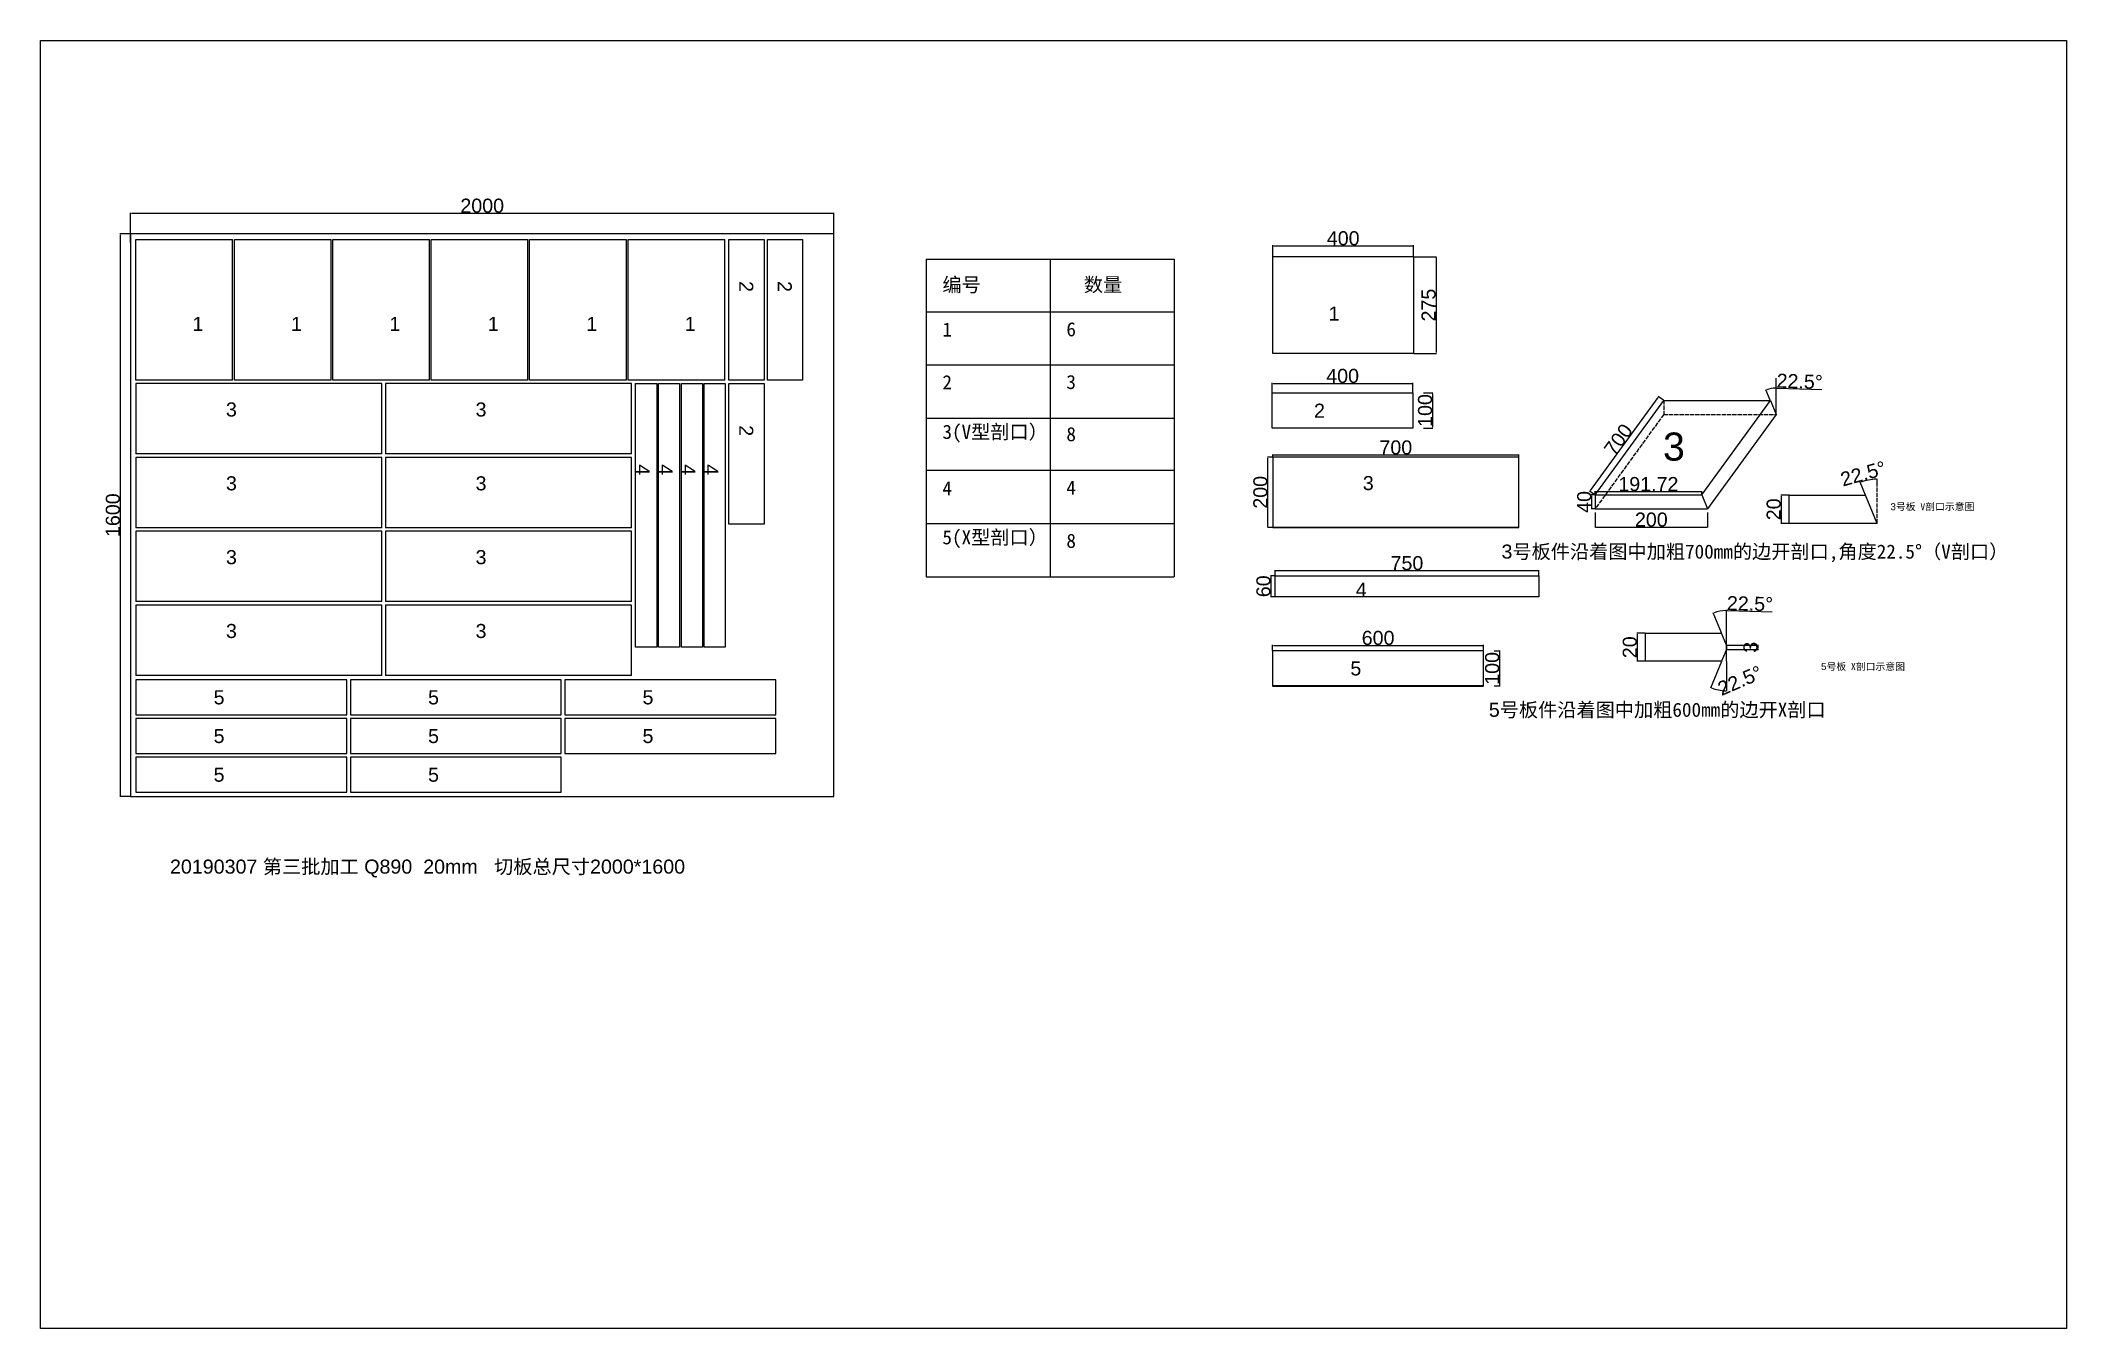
# Model space of a CAD drawing. Header units: millimetres. Extents: x 1213 to 10925, y 716 to 4379.
# Drawn here: x 1213 to 6975, y 716 to 4379 of the extents above; entities that cross this region are included whole.
import ezdxf

# ---------------------------------------------------------------- set-up
doc = ezdxf.new("R2010")
doc.units = ezdxf.units.MM
doc.linetypes.add('ACAD_ISO02W100', pattern=[15, 12, -3])
doc.layers.add('尺寸标注', color=6, linetype='Continuous')
doc.layers.add('标号', color=4, linetype='Continuous')
doc.styles.get("Standard").update_dxf_attribs({"font": 'arial.ttf'})
doc.dimstyles.new('边框总尺寸', dxfattribs={"dimtxt": 40, "dimasz": 2.5, "dimexe": 1.25, "dimexo": 0.625, "dimtad": 1, "dimtxsty": 'Standard', "dimcen": 2.5, "dimclrd": 6, "dimclre": 6, "dimclrt": 6, "dimadec": 0, "dimazin": 0, "dimtfac": 1, "dimtmove": 0, "dimatfit": 3, "dimfxl": 1, "dimarcsym": 0})

msp = doc.modelspace()

# ---------------------------------------------------------------- texts
at = {"layer": '尺寸标注', "char_height": 20, "width": 990.72979, "attachment_point": 1}
for s, insert in [('3{\\fSimSun|b0|i0|c134|p2;号板 V剖口示意图}', (6474.625, 3063.068)), ('5{\\fSimSun|b0|i0|c134|p2;号板 X剖口示意图}', (6277.228, 2608.398))]:
    msp.add_mtext(s, dxfattribs=dict(at, insert=insert))
at = {"layer": '标号', "char_height": 40, "attachment_point": 7, "rotation": 270}
for s, insert in [('2 ', (3200.054, 3694.842)), ('2 ', (3309.5, 3694.842)), ('2 ', (3200.054, 3284.842)), ('4 ', (2905.494, 3173.998)), ('4 ', (2970.494, 3173.998)), ('4 ', (3035.494, 3173.998)), ('4 ', (3100.494, 3173.998))]:
    msp.add_mtext_dynamic_manual_height_columns(s, width=70.10425, gutter_width=12.5, heights=[0], dxfattribs=dict(at, insert=insert))
at = {"layer": '标号', "attachment_point": 7}
for s, width, heights, insert, char_height in [('{\\fSimSun|b0|i0|c134|p2;编号}', 1605.41615, [52.667], (3778.103, 3660.03), 40), ('{\\fSimSun|b0|i0|c134|p2;数量}', 1605.41615, [52.667], (4180.321, 3660.03), 40), ('1 ', 70.10425, [0], (1645.041, 3552.959), 40), ('1 ', 70.10425, [0], (1925.041, 3552.959), 40), ('1 ', 70.10425, [0], (2205.041, 3552.959), 40), ('1 ', 70.10425, [0], (2485.041, 3552.959), 40), ('1 ', 70.10425, [0], (2765.041, 3552.959), 40), ('1 ', 70.10425, [0], (3045.041, 3552.959), 40), ('{\\fSimSun|b0|i0|c134|p2;1}', 1605.41615, [52.667], (3778.103, 3537.092), 40), ('{\\fSimSun|b0|i0|c134|p2;6}', 1605.41615, [52.667], (4130.635, 3537.092), 40), ('1 ', 70.10425, [0], (4876.48, 3582.409), 40), ('{\\fSimSun|b0|i0|c134|p2;2}', 1605.41615, [52.667], (3778.103, 3387.092), 40), ('{\\fSimSun|b0|i0|c134|p2;3}', 1605.41615, [52.667], (4130.635, 3387.092), 40), ('3 ', 70.10425, [0], (1740.128, 3309.003), 40), ('3 ', 70.10425, [0], (2450.128, 3309.003), 40), ('2 ', 70.10425, [0], (4834.967, 3306.129), 40), ('{\\fSimSun|b0|i0|c134|p2;3(V型剖口）}', 1605.41615, [52.667], (3778.103, 3235.383), 40), ('{\\fSimSun|b0|i0|c134|p2;8}', 1605.41615, [52.667], (4130.635, 3238.801), 40), ('3 ', 70.10425, [0], (5827.702, 3182.9), 80), ('3 ', 70.10425, [0], (1740.128, 3099.003), 40), ('3 ', 70.10425, [0], (2450.128, 3099.003), 40), ('{\\fSimSun|b0|i0|c134|p2;4}', 1605.41615, [52.667], (3778.103, 3085.383), 40), ('{\\fSimSun|b0|i0|c134|p2;4}', 1605.41615, [52.667], (4130.635, 3087.092), 40), ('3 ', 70.10425, [0], (4973.849, 3099.619), 40), ('{\\fSimSun|b0|i0|c134|p2;5(X型剖口）}', 1605.41615, [52.667], (3778.103, 2935.383), 40), ('{\\fSimSun|b0|i0|c134|p2;8}', 1605.41615, [52.667], (4130.635, 2935.383), 40), ('3{\\fSimSun|b0|i0|c134|p2;号板件沿着图中加粗700mm的边开剖口,角度22.5°（V剖口）}', 1605.41615, [52.667], (5368.226, 2895.077), 40), ('3 ', 70.10425, [0], (1740.128, 2889.003), 40), ('3 ', 70.10425, [0], (2450.128, 2889.003), 40), ('4 ', 70.10425, [0], (4953.737, 2796.744), 40), ('3 ', 70.10425, [0], (1740.128, 2679.003), 40), ('3 ', 70.10425, [0], (2450.128, 2679.003), 40), ('5 ', 70.10425, [0], (4938.385, 2572.462), 40), ('5 ', 70.10425, [0], (1705.014, 2490.278), 40), ('5 ', 70.10425, [0], (2315.014, 2490.278), 40), ('5 ', 70.10425, [0], (2925.014, 2490.278), 40), ('5{\\fSimSun|b0|i0|c134|p2;号板件沿着图中加粗600mm的边开X剖口}', 1605.41615, [52.667], (5332.238, 2450.854), 40), ('5 ', 70.10425, [0], (1705.014, 2380.278), 40), ('5 ', 70.10425, [0], (2315.014, 2380.278), 40), ('5 ', 70.10425, [0], (2925.014, 2380.278), 40), ('5 ', 70.10425, [0], (1705.014, 2270.278), 40), ('5 ', 70.10425, [0], (2315.014, 2270.278), 40), ('20190307 {\\fSimSun|b0|i0|c134|p2;第三批加工} Q890  20mm   {\\fSimSun|b0|i0|c134|p2;切板总尺寸}2000*1600', 1605.41615, [52.667], (1580.958, 1998.378), 40)]:
    msp.add_mtext_dynamic_manual_height_columns(s, width=width, gutter_width=12.5, heights=heights, dxfattribs=dict(at, insert=insert, char_height=char_height))

# ---------------------------------------------------------------- blocks, each defined once
blk = doc.blocks.new('*D38')
at = {"layer": 'Defpoints', "color": 0, "transparency": 16777216}
for p in [(4718, 3764), (5118, 3795.3), (5118, 3764)]:
    blk.add_point(p, dxfattribs=at)
at = {"layer": '尺寸标注', "color": 6, "lineweight": -2, "transparency": 16777216}
for p, q in [((4718, 3764.7), (4718, 3796.6)), ((4720.5, 3795.3), (5115.5, 3795.3)), ((5118, 3764.7), (5118, 3796.6))]:
    blk.add_line(p, q, dxfattribs=at)
at = {"layer": '尺寸标注', "color": 6, "transparency": 16777216}
for points in [[(4720.5, 3795.7), (4720.5, 3794.9), (4718, 3795.3)], [(5115.5, 3795.7), (5115.5, 3794.9), (5118, 3795.3)]]:
    blk.add_solid(points, dxfattribs=at)
at = {"layer": '尺寸标注', "color": 6, "transparency": 16777216, "insert": (4918, 3816.4), "char_height": 40, "attachment_point": 5}
blk.add_mtext('400', dxfattribs=at)
blk = doc.blocks.new('*D39')
at = {"layer": 'Defpoints', "color": 0, "transparency": 16777216}
for p in [(5118, 3764), (5118, 3489), (5182.1, 3489)]:
    blk.add_point(p, dxfattribs=at)
at = {"layer": '尺寸标注', "color": 6, "lineweight": -2, "transparency": 16777216}
for p, q in [((5118.6, 3764), (5183.3, 3764)), ((5182.1, 3761.5), (5182.1, 3491.5)), ((5118.6, 3489), (5183.3, 3489))]:
    blk.add_line(p, q, dxfattribs=at)
at = {"layer": '尺寸标注', "color": 6, "transparency": 16777216}
for points in [[(5181.7, 3761.5), (5182.5, 3761.5), (5182.1, 3764)], [(5181.7, 3491.5), (5182.5, 3491.5), (5182.1, 3489)]]:
    blk.add_solid(points, dxfattribs=at)
at = {"layer": '尺寸标注', "color": 6, "transparency": 16777216, "insert": (5161, 3626.5), "char_height": 40, "attachment_point": 5, "rotation": 90}
blk.add_mtext('275', dxfattribs=at)
blk = doc.blocks.new('*D40')
at = {"layer": 'Defpoints', "color": 0, "transparency": 16777216}
for p in [(4703.7, 3194), (4717.7, 3194), (4717.7, 2994)]:
    blk.add_point(p, dxfattribs=at)
at = {"layer": '尺寸标注', "color": 6, "lineweight": -2, "transparency": 16777216}
for p, q in [((4717.1, 3194), (4702.4, 3194)), ((4703.7, 2996.5), (4703.7, 3191.5)), ((4717.1, 2994), (4702.4, 2994))]:
    blk.add_line(p, q, dxfattribs=at)
at = {"layer": '尺寸标注', "color": 6, "transparency": 16777216}
for points in [[(4703.3, 3191.5), (4704.1, 3191.5), (4703.7, 3194)], [(4703.3, 2996.5), (4704.1, 2996.5), (4703.7, 2994)]]:
    blk.add_solid(points, dxfattribs=at)
at = {"layer": '尺寸标注', "color": 6, "transparency": 16777216, "insert": (4682.6, 3094), "char_height": 40, "attachment_point": 5, "rotation": 90}
blk.add_mtext('200', dxfattribs=at)
blk = doc.blocks.new('*D41')
at = {"layer": 'Defpoints', "color": 0, "transparency": 16777216}
for p in [(4717.7, 3194), (5417.7, 3200.4), (5417.7, 3194)]:
    blk.add_point(p, dxfattribs=at)
at = {"layer": '尺寸标注', "color": 6, "lineweight": -2, "transparency": 16777216}
for p, q in [((4717.7, 3194.6), (4717.7, 3201.6)), ((4720.2, 3200.4), (5415.2, 3200.4)), ((5417.7, 3194.6), (5417.7, 3201.6))]:
    blk.add_line(p, q, dxfattribs=at)
at = {"layer": '尺寸标注', "color": 6, "transparency": 16777216}
for points in [[(4720.2, 3200.8), (4720.2, 3200), (4717.7, 3200.4)], [(5415.2, 3200.8), (5415.2, 3200), (5417.7, 3200.4)]]:
    blk.add_solid(points, dxfattribs=at)
at = {"layer": '尺寸标注', "color": 6, "transparency": 16777216, "insert": (5067.7, 3221.4), "char_height": 40, "attachment_point": 5}
blk.add_mtext('700', dxfattribs=at)
blk = doc.blocks.new('*D42')
at = {"layer": 'Defpoints', "color": 0, "transparency": 16777216}
for p in [(4724.3, 2856.7), (5474.3, 2871.2), (5474.3, 2856.7)]:
    blk.add_point(p, dxfattribs=at)
at = {"layer": '尺寸标注', "color": 6, "lineweight": -2, "transparency": 16777216}
for p, q in [((4724.3, 2857.4), (4724.3, 2872.5)), ((4726.8, 2871.2), (5471.8, 2871.2)), ((5474.3, 2857.4), (5474.3, 2872.5))]:
    blk.add_line(p, q, dxfattribs=at)
at = {"layer": '尺寸标注', "color": 6, "transparency": 16777216}
for points in [[(4726.8, 2871.7), (4726.8, 2870.8), (4724.3, 2871.2)], [(5471.8, 2871.7), (5471.8, 2870.8), (5474.3, 2871.2)]]:
    blk.add_solid(points, dxfattribs=at)
at = {"layer": '尺寸标注', "color": 6, "transparency": 16777216, "insert": (5099.3, 2892.3), "char_height": 40, "attachment_point": 5}
blk.add_mtext('750', dxfattribs=at)
blk = doc.blocks.new('*D43')
at = {"layer": 'Defpoints', "color": 0, "transparency": 16777216}
for p in [(4724.3, 2856.7), (4712.3, 2796.7), (4724.3, 2796.7)]:
    blk.add_point(p, dxfattribs=at)
at = {"layer": '尺寸标注', "color": 6, "lineweight": -2, "transparency": 16777216}
for p, q in [((4723.7, 2856.7), (4711, 2856.7)), ((4712.3, 2854.2), (4712.3, 2799.2)), ((4723.7, 2796.7), (4711, 2796.7))]:
    blk.add_line(p, q, dxfattribs=at)
at = {"layer": '尺寸标注', "color": 6, "transparency": 16777216}
for points in [[(4711.9, 2854.2), (4712.7, 2854.2), (4712.3, 2856.7)], [(4711.9, 2799.2), (4712.7, 2799.2), (4712.3, 2796.7)]]:
    blk.add_solid(points, dxfattribs=at)
at = {"layer": '尺寸标注', "color": 6, "transparency": 16777216, "insert": (4691.3, 2826.7), "char_height": 40, "attachment_point": 5, "rotation": 90}
blk.add_mtext('60', dxfattribs=at)
blk = doc.blocks.new('*D44')
at = {"layer": 'Defpoints', "color": 0, "transparency": 16777216}
for p in [(3469, 3887.9), (1469, 3828.9), (3469, 3828.9)]:
    blk.add_point(p, dxfattribs=at)
at = {"layer": '尺寸标注', "color": 6, "lineweight": -2, "transparency": 16777216}
for p, q in [((1469, 3829.5), (1469, 3889.2)), ((1471.5, 3887.9), (3466.5, 3887.9)), ((3469, 3829.5), (3469, 3889.2))]:
    blk.add_line(p, q, dxfattribs=at)
at = {"layer": '尺寸标注', "color": 6, "transparency": 16777216}
for points in [[(1471.5, 3888.3), (1471.5, 3887.5), (1469, 3887.9)], [(3466.5, 3888.3), (3466.5, 3887.5), (3469, 3887.9)]]:
    blk.add_solid(points, dxfattribs=at)
at = {"layer": '尺寸标注', "color": 6, "transparency": 16777216, "insert": (2469, 3909), "char_height": 40, "attachment_point": 5}
blk.add_mtext('2000', dxfattribs=at)
blk = doc.blocks.new('*D45')
at = {"layer": 'Defpoints', "color": 0, "transparency": 16777216}
for p in [(1469, 3828.9), (1439.7, 2228.9), (1469, 2228.9)]:
    blk.add_point(p, dxfattribs=at)
at = {"layer": '尺寸标注', "color": 6, "lineweight": -2, "transparency": 16777216}
for p, q in [((1468.3, 3828.9), (1438.4, 3828.9)), ((1439.7, 3826.4), (1439.7, 2231.4)), ((1468.3, 2228.9), (1438.4, 2228.9))]:
    blk.add_line(p, q, dxfattribs=at)
at = {"layer": '尺寸标注', "color": 6, "transparency": 16777216}
for points in [[(1439.3, 3826.4), (1440.1, 3826.4), (1439.7, 3828.9)], [(1439.3, 2231.4), (1440.1, 2231.4), (1439.7, 2228.9)]]:
    blk.add_solid(points, dxfattribs=at)
at = {"layer": '尺寸标注', "color": 6, "transparency": 16777216, "insert": (1418.6, 3028.9), "char_height": 40, "attachment_point": 5, "rotation": 90}
blk.add_mtext('1600', dxfattribs=at)
blk = doc.blocks.new('*D46')
at = {"layer": 'Defpoints', "color": 0, "transparency": 16777216}
for p in [(5116.4, 3403.7), (4716.4, 3376.7), (5116.4, 3376.7)]:
    blk.add_point(p, dxfattribs=at)
at = {"layer": '尺寸标注', "color": 6, "lineweight": -2, "transparency": 16777216}
for p, q in [((4716.4, 3377.3), (4716.4, 3405)), ((4718.9, 3403.7), (5113.9, 3403.7)), ((5116.4, 3377.3), (5116.4, 3405))]:
    blk.add_line(p, q, dxfattribs=at)
at = {"layer": '尺寸标注', "color": 6, "transparency": 16777216}
for points in [[(4718.9, 3404.2), (4718.9, 3403.3), (4716.4, 3403.7)], [(5113.9, 3404.2), (5113.9, 3403.3), (5116.4, 3403.7)]]:
    blk.add_solid(points, dxfattribs=at)
at = {"layer": '尺寸标注', "color": 6, "transparency": 16777216, "insert": (4916.4, 3424.8), "char_height": 40, "attachment_point": 5}
blk.add_mtext('400', dxfattribs=at)
blk = doc.blocks.new('*D28')
at = {"layer": 'Defpoints', "color": 0, "transparency": 16777216}
for p in [(5146.1, 3376.7), (5146.1, 3276.7), (5172, 3276.7)]:
    blk.add_point(p, dxfattribs=at)
at = {"layer": '尺寸标注', "color": 6, "lineweight": -2, "transparency": 16777216}
for p, q in [((5146.7, 3376.7), (5173.3, 3376.7)), ((5172, 3374.2), (5172, 3279.2)), ((5146.7, 3276.7), (5173.3, 3276.7))]:
    blk.add_line(p, q, dxfattribs=at)
at = {"layer": '尺寸标注', "color": 6, "transparency": 16777216}
for points in [[(5171.6, 3374.2), (5172.4, 3374.2), (5172, 3376.7)], [(5171.6, 3279.2), (5172.4, 3279.2), (5172, 3276.7)]]:
    blk.add_solid(points, dxfattribs=at)
at = {"layer": '尺寸标注', "color": 6, "transparency": 16777216, "insert": (5151, 3326.7), "char_height": 40, "attachment_point": 5, "rotation": 90}
blk.add_mtext('100', dxfattribs=at)
blk = doc.blocks.new('*D24')
at = {"layer": 'Defpoints', "color": 0, "transparency": 16777216}
for p in [(5634.4, 3037), (5954.4, 3037), (5954.4, 2995.1)]:
    blk.add_point(p, dxfattribs=at)
at = {"layer": '尺寸标注', "color": 6, "lineweight": -2, "transparency": 16777216}
for p, q in [((5634.4, 3036.4), (5634.4, 2993.9)), ((5954.4, 3036.4), (5954.4, 2993.9)), ((5636.9, 2995.1), (5951.9, 2995.1))]:
    blk.add_line(p, q, dxfattribs=at)
at = {"layer": '尺寸标注', "color": 6, "transparency": 16777216}
for points in [[(5636.9, 2995.5), (5636.9, 2994.7), (5634.4, 2995.1)], [(5951.9, 2995.5), (5951.9, 2994.7), (5954.4, 2995.1)]]:
    blk.add_solid(points, dxfattribs=at)
at = {"layer": '尺寸标注', "color": 6, "transparency": 16777216, "insert": (5794.4, 3016.2), "char_height": 40, "attachment_point": 5}
blk.add_mtext('200', dxfattribs=at)
blk = doc.blocks.new('*D29')
at = {"layer": 'Defpoints', "color": 0, "transparency": 16777216}
for p in [(5634.4, 3086.6), (5624.7, 3046.6), (5634.4, 3046.6)]:
    blk.add_point(p, dxfattribs=at)
at = {"layer": '尺寸标注', "color": 6, "lineweight": -2, "transparency": 16777216}
for p, q in [((5633.7, 3086.6), (5623.5, 3086.6)), ((5624.7, 3084.1), (5624.7, 3049.1)), ((5633.7, 3046.6), (5623.5, 3046.6))]:
    blk.add_line(p, q, dxfattribs=at)
at = {"layer": '尺寸标注', "color": 6, "transparency": 16777216}
for points in [[(5624.3, 3084.1), (5625.1, 3084.1), (5624.7, 3086.6)], [(5624.3, 3049.1), (5625.1, 3049.1), (5624.7, 3046.6)]]:
    blk.add_solid(points, dxfattribs=at)
at = {"layer": '尺寸标注', "color": 6, "transparency": 16777216, "insert": (5603.7, 3066.6), "char_height": 40, "attachment_point": 5, "rotation": 90}
blk.add_mtext('40', dxfattribs=at)
blk = doc.blocks.new('*D30')
at = {"layer": 'Defpoints', "color": 0, "transparency": 16777216}
for p in [(5815.2, 3365.9), (5829.6, 3355.5), (5634.4, 3086.6)]:
    blk.add_point(p, dxfattribs=at)
at = {"layer": '尺寸标注', "color": 6, "lineweight": -2, "transparency": 16777216}
for p, q in [((5621.5, 3099), (5813.8, 3363.9)), ((5829.1, 3355.8), (5814.2, 3366.6)), ((5633.9, 3086.9), (5619, 3097.7))]:
    blk.add_line(p, q, dxfattribs=at)
at = {"layer": '尺寸标注', "color": 6, "transparency": 16777216}
for points in [[(5813.4, 3364.1), (5814.1, 3363.6), (5815.2, 3365.9)], [(5621.1, 3099.3), (5621.8, 3098.8), (5620, 3097)]]:
    blk.add_solid(points, dxfattribs=at)
at = {"layer": '尺寸标注', "color": 6, "transparency": 16777216, "insert": (5700.6, 3243.8), "char_height": 40, "attachment_point": 5, "rotation": 54.01682}
blk.add_mtext('700', dxfattribs=at)
blk = doc.blocks.new('*D25')
at = {"layer": 'Defpoints', "color": 0, "transparency": 16777216}
for p in [(5634.4, 3086.6), (5937.8, 3096.1), (5937.8, 3086.6)]:
    blk.add_point(p, dxfattribs=at)
at = {"layer": '尺寸标注', "color": 6, "lineweight": -2, "transparency": 16777216}
for p, q in [((5634.4, 3087.2), (5634.4, 3097.4)), ((5636.9, 3096.1), (5935.3, 3096.1)), ((5937.8, 3087.2), (5937.8, 3097.4))]:
    blk.add_line(p, q, dxfattribs=at)
at = {"layer": '尺寸标注', "color": 6, "transparency": 16777216}
for points in [[(5636.9, 3096.5), (5636.9, 3095.7), (5634.4, 3096.1)], [(5935.3, 3096.5), (5935.3, 3095.7), (5937.8, 3096.1)]]:
    blk.add_solid(points, dxfattribs=at)
at = {"layer": '尺寸标注', "color": 6, "transparency": 16777216, "insert": (5786.1, 3117.2), "char_height": 40, "attachment_point": 5}
blk.add_mtext('191.72', dxfattribs=at)
blk = doc.blocks.new('*D31')
at = {"layer": 'Defpoints', "color": 0, "transparency": 16777216}
for p in [(5317.3, 2658.6), (4717.3, 2643.2), (5317.3, 2643.2)]:
    blk.add_point(p, dxfattribs=at)
at = {"layer": '尺寸标注', "color": 6, "lineweight": -2, "transparency": 16777216}
for p, q in [((4717.3, 2643.8), (4717.3, 2659.8)), ((4719.8, 2658.6), (5314.8, 2658.6)), ((5317.3, 2643.8), (5317.3, 2659.8))]:
    blk.add_line(p, q, dxfattribs=at)
at = {"layer": '尺寸标注', "color": 6, "transparency": 16777216}
for points in [[(4719.8, 2659), (4719.8, 2658.1), (4717.3, 2658.6)], [(5314.8, 2659), (5314.8, 2658.1), (5317.3, 2658.6)]]:
    blk.add_solid(points, dxfattribs=at)
at = {"layer": '尺寸标注', "color": 6, "transparency": 16777216, "insert": (5017.3, 2679.6), "char_height": 40, "attachment_point": 5}
blk.add_mtext('600', dxfattribs=at)
blk = doc.blocks.new('*D26')
at = {"layer": 'Defpoints', "color": 0, "transparency": 16777216}
for p in [(5346.9, 2643.2), (5346.9, 2543.2), (5363, 2543.2)]:
    blk.add_point(p, dxfattribs=at)
at = {"layer": '尺寸标注', "color": 6, "lineweight": -2, "transparency": 16777216}
for p, q in [((5347.5, 2643.2), (5364.2, 2643.2)), ((5363, 2640.7), (5363, 2545.7)), ((5347.5, 2543.2), (5364.2, 2543.2))]:
    blk.add_line(p, q, dxfattribs=at)
at = {"layer": '尺寸标注', "color": 6, "transparency": 16777216}
for points in [[(5362.5, 2640.7), (5363.4, 2640.7), (5363, 2643.2)], [(5362.5, 2545.7), (5363.4, 2545.7), (5363, 2543.2)]]:
    blk.add_solid(points, dxfattribs=at)
at = {"layer": '尺寸标注', "color": 6, "transparency": 16777216, "insert": (5341.9, 2593.2), "char_height": 40, "attachment_point": 5, "rotation": 90}
blk.add_mtext('100', dxfattribs=at)
blk = doc.blocks.new('*D27')
at = {"layer": 'Defpoints', "color": 0, "transparency": 16777216}
for p in [(6008.5, 2659.3), (6008.5, 2647.3), (6097.7, 2647.3)]:
    blk.add_point(p, dxfattribs=at)
at = {"layer": '尺寸标注', "color": 6, "lineweight": -2, "transparency": 16777216}
for p, q in [((6009.1, 2659.3), (6099, 2659.3)), ((6097.7, 2656.8), (6097.7, 2649.8)), ((6009.1, 2647.3), (6099, 2647.3))]:
    blk.add_line(p, q, dxfattribs=at)
at = {"layer": '尺寸标注', "color": 6, "transparency": 16777216}
for points in [[(6097.3, 2656.8), (6098.1, 2656.8), (6097.7, 2659.3)], [(6097.3, 2649.8), (6098.1, 2649.8), (6097.7, 2647.3)]]:
    blk.add_solid(points, dxfattribs=at)
at = {"layer": '尺寸标注', "color": 6, "transparency": 16777216, "insert": (6076.7, 2653.3), "char_height": 40, "attachment_point": 5, "rotation": 90}
blk.add_mtext('3', dxfattribs=at)
blk = doc.blocks.new('*D32')
at = {"layer": 'Defpoints', "color": 0, "transparency": 16777216}
for p in [(5777.5, 2693.3), (5754.4, 2613.3), (5777.5, 2613.3)]:
    blk.add_point(p, dxfattribs=at)
at = {"layer": '尺寸标注', "color": 6, "lineweight": -2, "transparency": 16777216}
for p, q in [((5776.9, 2693.3), (5753.2, 2693.3)), ((5754.4, 2690.8), (5754.4, 2615.8)), ((5776.9, 2613.3), (5753.2, 2613.3))]:
    blk.add_line(p, q, dxfattribs=at)
at = {"layer": '尺寸标注', "color": 6, "transparency": 16777216}
for points in [[(5754, 2690.8), (5754.8, 2690.8), (5754.4, 2693.3)], [(5754, 2615.8), (5754.8, 2615.8), (5754.4, 2613.3)]]:
    blk.add_solid(points, dxfattribs=at)
at = {"layer": '尺寸标注', "color": 6, "transparency": 16777216, "insert": (5733.4, 2653.3), "char_height": 40, "attachment_point": 5, "rotation": 90}
blk.add_mtext('20', dxfattribs=at)
blk = doc.blocks.new('*D33')
at = {"layer": 'Defpoints', "color": 0, "transparency": 16777216}
for p in [(5983, 2754.3), (5994.4, 2693.3), (6008.5, 2687.3), (6008.5, 2659.3), (6008.5, 2613.3)]:
    blk.add_point(p, dxfattribs=at)
at = {"layer": '尺寸标注', "color": 6, "lineweight": -2, "transparency": 16777216}
for p, q in [((5994.2, 2693.9), (5970.4, 2751.3)), ((6008.5, 2687.9), (6008.5, 2758.9)), ((6011, 2757.6), (6138, 2754.4))]:
    blk.add_line(p, q, dxfattribs=at)
for start, end in [(91.45575, 111.04425), (88.54425, 90)]:
    blk.add_arc((6008.5, 2659.3), 98.4, start, end, dxfattribs=at)
at = {"layer": '尺寸标注', "color": 6, "transparency": 16777216}
for points in [[(5973.3, 2750.7), (5973, 2751.5), (5970.8, 2750.2)], [(6006, 2758.1), (6006, 2757.2), (6008.5, 2757.7)]]:
    blk.add_solid(points, dxfattribs=at)
at = {"layer": '尺寸标注', "color": 6, "transparency": 16777216, "insert": (6075, 2777.1), "char_height": 40, "attachment_point": 5, "rotation": 358.54425}
blk.add_mtext('22.5°', dxfattribs=at)
blk = doc.blocks.new('*D34')
at = {"layer": 'Defpoints', "color": 0, "transparency": 16777216}
for p in [(6008.5, 2687.3), (5994.4, 2613.3), (6008.5, 2647.3), (6008.5, 2613.3), (5978, 2533.5)]:
    blk.add_point(p, dxfattribs=at)
at = {"layer": '尺寸标注', "color": 6, "lineweight": -2, "transparency": 16777216}
for p, q in [((5994.2, 2612.7), (5962.9, 2537.3)), ((6008.5, 2612.7), (6008.5, 2528.2))]:
    blk.add_line(p, q, dxfattribs=at)
blk.add_arc((6008.5, 2647.3), 117.8, 248.71567, 268.78433, dxfattribs=at)
at = {"layer": '尺寸标注', "color": 6, "transparency": 16777216}
for points in [[(5965.6, 2537.1), (5965.9, 2537.9), (5963.4, 2538.4)], [(6006, 2529.9), (6006, 2529.1), (6008.5, 2529.4)]]:
    blk.add_solid(points, dxfattribs=at)
at = {"layer": '尺寸标注', "color": 6, "transparency": 16777216, "insert": (6046.7, 2558.4), "char_height": 40, "attachment_point": 5, "rotation": 23.26183}
blk.add_mtext('22.5°', dxfattribs=at)
blk = doc.blocks.new('*D35')
at = {"layer": 'Defpoints', "color": 0, "transparency": 16777216}
for p in [(6149.6, 3418.5), (6130.2, 3387.9), (6133, 3355.5), (6149.6, 3315.5), (6149.6, 3315.5)]:
    blk.add_point(p, dxfattribs=at)
at = {"layer": '尺寸标注', "color": 6, "lineweight": -2, "transparency": 16777216}
for p, q in [((6132.8, 3356), (6120.4, 3385.9)), ((6152.1, 3390.4), (6279.1, 3386.1))]:
    blk.add_line(p, q, dxfattribs=at)
for start, end in [(91.91077, 110.58923), (88.08923, 90)]:
    blk.add_arc((6149.6, 3315.5), 75, start, end, dxfattribs=at)
at = {"layer": '尺寸标注', "color": 6, "transparency": 16777216}
for points in [[(6123.4, 3385.3), (6123.1, 3386), (6120.9, 3384.7)], [(6147.1, 3390.8), (6147.1, 3390), (6149.6, 3390.4)]]:
    blk.add_solid(points, dxfattribs=at)
at = {"layer": '尺寸标注', "color": 6, "transparency": 16777216, "insert": (6216.3, 3409.3), "char_height": 40, "attachment_point": 5, "rotation": 358.08923}
blk.add_mtext('22.5°', dxfattribs=at)
blk = doc.blocks.new('*D36')
at = {"layer": 'Defpoints', "color": 0, "transparency": 16777216}
for p in [(6186.8, 3085.6), (6163.6, 3005.6), (6186.8, 3005.6)]:
    blk.add_point(p, dxfattribs=at)
at = {"layer": '尺寸标注', "color": 6, "lineweight": -2, "transparency": 16777216}
for p, q in [((6186.1, 3085.6), (6162.4, 3085.6)), ((6163.6, 3083.1), (6163.6, 3008.1)), ((6186.1, 3005.6), (6162.4, 3005.6))]:
    blk.add_line(p, q, dxfattribs=at)
at = {"layer": '尺寸标注', "color": 6, "transparency": 16777216}
for points in [[(6163.2, 3083.1), (6164.1, 3083.1), (6163.6, 3085.6)], [(6163.2, 3008.1), (6164.1, 3008.1), (6163.6, 3005.6)]]:
    blk.add_solid(points, dxfattribs=at)
at = {"layer": '尺寸标注', "color": 6, "transparency": 16777216, "insert": (6142.6, 3045.6), "char_height": 40, "attachment_point": 5, "rotation": 90}
blk.add_mtext('20', dxfattribs=at)
blk = doc.blocks.new('*D37')
at = {"layer": 'Defpoints', "color": 0, "transparency": 16777216}
for p in [(6420.4, 3130.3), (6436.8, 3116.5), (6403.6, 3085.6), (6436.8, 3005.6), (6436.8, 3005.6)]:
    blk.add_point(p, dxfattribs=at)
at = {"layer": '尺寸标注', "color": 6, "lineweight": -2, "transparency": 16777216}
for p, q in [((6403.4, 3086.2), (6388.2, 3122.9)), ((6436.8, 3117.2), (6436.8, 3132.6))]:
    blk.add_line(p, q, dxfattribs=at)
blk.add_arc((6436.8, 3005.6), 125.7, 91.13953, 111.36047, dxfattribs=at)
at = {"layer": '尺寸标注', "color": 6, "transparency": 16777216}
for points in [[(6391.1, 3122.3), (6390.8, 3123.1), (6388.7, 3121.8)], [(6434.3, 3131.7), (6434.3, 3130.9), (6436.8, 3131.3)]]:
    blk.add_solid(points, dxfattribs=at)
at = {"layer": '尺寸标注', "color": 6, "transparency": 16777216, "insert": (6397, 3146.9), "char_height": 40, "attachment_point": 5, "rotation": 15.71052}
blk.add_mtext('22.5°', dxfattribs=at)

# ---------------------------------------------------------------- dimensions: what is measured, and where the dimension line sits
at = {"layer": '尺寸标注'}
for p1, p2, distance, picture, middle in [((1468.975, 3828.855), (3468.975, 3828.855), 59.062, '*D44', (2468.975, 3908.964)), ((1468.975, 3828.855), (1468.975, 2228.855), -29.3, '*D45', (1418.627, 3028.855)), ((4717.996, 3764.031), (5117.996, 3764.031), 31.285, '*D38', (4917.996, 3816.363)), ((5117.996, 3764.031), (5117.996, 3489.031), 64.101, '*D39', (5161.048, 3626.531)), ((4716.421, 3376.708), (5116.421, 3376.708), 27.036, '*D46', (4916.421, 3424.792)), ((5146.088, 3376.708), (5146.088, 3276.708), 25.917, '*D28', (5150.958, 3326.708)), ((4717.696, 3194.005), (5417.696, 3194.005), 6.363, '*D41', (5067.696, 3221.416)), ((4717.696, 2994.005), (4717.696, 3194.005), 14.009, '*D40', (4682.639, 3094.005)), ((4724.346, 2856.744), (5474.346, 2856.744), 14.502, '*D42', (5099.346, 2892.294)), ((4724.346, 2856.744), (4724.346, 2796.744), -12.047, '*D43', (4691.252, 2826.744)), ((4717.346, 2643.183), (5317.346, 2643.183), 15.376, '*D31', (5017.346, 2679.607)), ((5346.867, 2643.183), (5346.867, 2543.183), 16.093, '*D26', (5341.913, 2593.183))]:
    dim = msp.add_aligned_dim(p1=p1, p2=p2, distance=distance, dimstyle='边框总尺寸', dxfattribs=at)
    dim.commit()
    dim.dimension.update_dxf_attribs({"geometry": picture, "text_midpoint": middle})
for base, line1, line2, picture, middle in [((6130.212, 3387.872), ((6149.615, 3315.459), (6149.615, 3418.456)), ((6133.046, 3355.459), (6149.615, 3315.459)), '*D35', (6216.285, 3409.304)), ((5983.021, 2754.323), ((6008.488, 2613.277), (6008.488, 2687.277)), ((6008.488, 2659.277), (5994.405, 2693.277)), '*D33', (6075.006, 2777.071))]:
    dim = msp.add_angular_dim_2l(base=base, line1=line1, line2=line2, text='22.5°', dimstyle='边框总尺寸', dxfattribs=at)
    dim.commit()
    dim.dimension.update_dxf_attribs({"geometry": picture, "text_midpoint": middle})
for p1, p2, distance, text, picture, middle in [((5634.372, 3086.564), (5829.615, 3355.459), 17.773, '700', '*D30', (5700.58, 3243.821)), ((5634.372, 3086.564), (5937.804, 3086.564), 9.538, '191.72', '*D25', (5786.088, 3117.15)), ((6186.759, 3085.632), (6186.759, 3005.632), -23.123, '20', '*D36', (6142.587, 3045.632)), ((5634.372, 3037.026), (5954.372, 3037.026), -41.901, '200', '*D24', (5794.372, 3016.173)), ((5777.528, 2693.277), (5777.528, 2613.277), -23.123, '20', '*D32', (5733.357, 2653.277))]:
    dim = msp.add_aligned_dim(p1=p1, p2=p2, distance=distance, text=text, dimstyle='边框总尺寸', dxfattribs=at)
    dim.commit()
    dim.dimension.update_dxf_attribs({"geometry": picture, "text_midpoint": middle})
for base, line1, line2, picture, middle in [((6420.365, 3130.258), ((6436.772, 3005.632), (6436.772, 3116.536)), ((6436.772, 3005.632), (6403.635, 3085.632)), '*D37', (6402.735, 3126.638)), ((5977.992, 2533.463), ((6008.488, 2613.277), (6008.488, 2687.277)), ((6008.488, 2647.277), (5994.405, 2613.277)), '*D34', (6055.023, 2539.026))]:
    dim = msp.add_angular_dim_2l(base=base, line1=line1, line2=line2, text='22.5°', dimstyle='边框总尺寸', dxfattribs=at)
    dim.commit()
    dim.dimension.update_dxf_attribs({"geometry": picture, "text_midpoint": middle, "dimtype": 162})
dim = msp.add_linear_dim(base=(5624.704, 3046.564), p1=(5634.372, 3086.564), p2=(5634.372, 3046.564), angle=90, dimstyle='边框总尺寸', dxfattribs=at)
dim.commit()
dim.dimension.update_dxf_attribs({"geometry": '*D29', "text_midpoint": (5624.704, 3066.564), "dimtype": 160})
dim = msp.add_linear_dim(base=(6097.731, 2647.277), p1=(6008.488, 2659.277), p2=(6008.488, 2647.277), angle=270, text='3', dimstyle='边框总尺寸', dxfattribs=at)
dim.commit()
dim.dimension.update_dxf_attribs({"geometry": '*D27', "text_midpoint": (6097.731, 2653.277), "dimtype": 161})

# ---------------------------------------------------------------- linework, layer by layer
for p, q in [((3468.975, 3828.855), (1468.975, 3828.855)), ((1468.975, 3828.855), (1468.975, 2228.855)), ((1468.975, 3803.855), (1468.975, 3828.855)), ((1483.975, 3813.388), (1758.975, 3813.388)), ((1483.975, 3413.388), (1483.975, 3813.388)), ((1758.975, 3413.388), (1758.975, 3813.388)), ((1763.975, 3813.388), (2038.975, 3813.388)), ((1763.975, 3413.388), (1763.975, 3813.388)), ((2038.975, 3413.388), (2038.975, 3813.388)), ((2043.975, 3813.388), (2318.975, 3813.388)), ((2043.975, 3413.388), (2043.975, 3813.388)), ((2318.975, 3413.388), (2318.975, 3813.388)), ((2323.975, 3813.388), (2598.975, 3813.388)), ((2323.975, 3413.388), (2323.975, 3813.388)), ((2598.975, 3413.388), (2598.975, 3813.388)), ((2603.975, 3813.388), (2878.975, 3813.388)), ((2603.975, 3413.388), (2603.975, 3813.388)), ((2878.975, 3413.388), (2878.975, 3813.388)), ((2883.975, 3813.388), (3158.975, 3813.388)), ((2883.975, 3413.388), (2883.975, 3813.388)), ((3158.975, 3413.388), (3158.975, 3813.388)), ((3170.634, 3413.388), (3170.634, 3813.388)), ((3170.634, 3813.388), (3270.634, 3813.388)), ((3270.634, 3813.388), (3270.634, 3413.388)), ((3280.08, 3413.388), (3280.08, 3813.388)), ((3280.08, 3813.388), (3380.08, 3813.388)), ((3380.08, 3813.388), (3380.08, 3413.388)), ((3468.975, 2228.855), (3468.975, 3828.855)), ((3732.18, 3757.025), (4437.244, 3757.025)), ((3732.18, 3757.025), (3732.18, 2853.608)), ((4084.712, 3757.025), (4084.712, 2853.608)), ((4437.244, 3757.025), (4437.244, 2853.608)), ((4717.996, 3489.031), (4717.996, 3764.031)), ((5117.996, 3764.031), (4717.996, 3764.031)), ((5117.996, 3764.031), (5117.996, 3489.031)), ((3732.18, 3607.025), (4437.244, 3607.025)), ((5117.996, 3489.031), (4717.996, 3489.031)), ((1758.975, 3413.388), (1483.975, 3413.388)), ((2183.975, 3403.388), (1483.975, 3403.388)), ((1483.975, 3403.388), (1483.975, 3203.388)), ((2038.975, 3413.388), (1763.975, 3413.388)), ((2318.975, 3413.388), (2043.975, 3413.388)), ((2183.975, 3203.388), (2183.975, 3403.388)), ((2893.975, 3403.388), (2193.975, 3403.388)), ((2193.975, 3403.388), (2193.975, 3203.388)), ((2598.975, 3413.388), (2323.975, 3413.388)), ((2878.975, 3413.388), (2603.975, 3413.388)), ((3158.975, 3413.388), (2883.975, 3413.388)), ((2893.975, 3203.388), (2893.975, 3403.388)), ((2905.494, 2653.388), (2905.494, 3403.388)), ((2905.494, 3403.388), (2965.494, 3403.388)), ((2965.494, 3403.388), (2965.494, 2653.388)), ((2970.494, 2653.388), (2970.494, 3403.388)), ((2970.494, 3403.388), (3030.494, 3403.388)), ((3030.494, 3403.388), (3030.494, 2653.388)), ((3035.494, 2653.388), (3035.494, 3403.388)), ((3035.494, 3403.388), (3095.494, 3403.388)), ((3095.494, 3403.388), (3095.494, 2653.388)), ((3100.494, 2653.388), (3100.494, 3403.388)), ((3100.494, 3403.388), (3160.494, 3403.388)), ((3160.494, 3403.388), (3160.494, 2653.388)), ((3270.634, 3413.388), (3170.634, 3413.388)), ((3170.634, 3003.388), (3170.634, 3403.388)), ((3170.634, 3403.388), (3270.634, 3403.388)), ((3270.634, 3403.388), (3270.634, 3003.388)), ((3380.08, 3413.388), (3280.08, 3413.388)), ((3732.18, 3457.025), (4437.244, 3457.025)), ((6149.615, 3315.459), (6149.615, 3418.456)), ((4716.421, 3276.708), (4716.421, 3376.708)), ((4716.421, 3376.708), (5116.421, 3376.708)), ((5116.421, 3376.708), (5116.421, 3276.708)), ((5634.372, 3086.564), (5829.615, 3355.459)), ((5829.615, 3355.459), (6133.046, 3355.459)), ((5937.804, 3086.564), (6133.046, 3355.459)), ((6133.046, 3355.459), (6149.615, 3315.459)), ((3732.18, 3305.316), (4437.244, 3305.316)), ((6149.615, 3315.459), (5954.372, 3046.564)), ((5116.421, 3276.708), (4716.421, 3276.708)), ((2183.975, 3203.388), (1483.975, 3203.388)), ((2183.975, 3193.388), (1483.975, 3193.388)), ((1483.975, 3193.388), (1483.975, 2993.388)), ((2183.975, 2993.388), (2183.975, 3193.388)), ((2893.975, 3203.388), (2193.975, 3203.388)), ((2893.975, 3193.388), (2193.975, 3193.388)), ((2193.975, 3193.388), (2193.975, 2993.388)), ((2893.975, 2993.388), (2893.975, 3193.388)), ((4717.696, 3194.005), (4717.696, 2994.005)), ((5417.696, 3194.005), (4717.696, 3194.005)), ((5417.696, 2994.005), (5417.696, 3194.005)), ((3732.18, 3157.025), (4437.244, 3157.025)), ((5634.372, 3086.564), (5937.804, 3086.564)), ((5634.372, 3086.564), (5634.372, 3046.564)), ((5937.804, 3086.564), (5954.372, 3046.564)), ((6436.772, 3005.632), (6403.635, 3085.632)), ((3270.634, 3003.388), (3170.634, 3003.388)), ((3732.18, 3005.316), (4437.244, 3005.316)), ((5634.372, 3046.564), (5954.372, 3046.564)), ((2183.975, 2993.388), (1483.975, 2993.388)), ((2183.975, 2983.388), (1483.975, 2983.388)), ((1483.975, 2983.388), (1483.975, 2783.388)), ((2183.975, 2783.388), (2183.975, 2983.388)), ((2893.975, 2993.388), (2193.975, 2993.388)), ((2893.975, 2983.388), (2193.975, 2983.388)), ((2193.975, 2983.388), (2193.975, 2783.388)), ((2893.975, 2783.388), (2893.975, 2983.388)), ((3732.18, 2853.608), (4437.244, 2853.608)), ((4724.346, 2856.744), (5474.346, 2856.744)), ((4724.346, 2796.744), (4724.346, 2856.744)), ((5474.346, 2856.744), (5474.346, 2796.744)), ((2183.975, 2783.388), (1483.975, 2783.388)), ((2183.975, 2773.388), (1483.975, 2773.388)), ((1483.975, 2773.388), (1483.975, 2573.388)), ((2183.975, 2573.388), (2183.975, 2773.388)), ((2893.975, 2783.388), (2193.975, 2783.388)), ((2893.975, 2773.388), (2193.975, 2773.388)), ((2193.975, 2773.388), (2193.975, 2573.388)), ((2893.975, 2573.388), (2893.975, 2773.388)), ((5474.346, 2796.744), (4724.346, 2796.744)), ((1483.975, 2733.388), (1483.975, 2723.388)), ((2965.494, 2653.388), (2905.494, 2653.388)), ((3030.494, 2653.388), (2970.494, 2653.388)), ((3095.494, 2653.388), (3035.494, 2653.388)), ((3160.494, 2653.388), (3100.494, 2653.388)), ((6008.488, 2659.277), (5994.405, 2693.277)), ((6008.488, 2613.277), (6008.488, 2687.277)), ((4717.346, 2643.183), (4717.346, 2543.183)), ((5317.346, 2643.183), (4717.346, 2643.183)), ((5317.346, 2543.183), (5317.346, 2643.183)), ((6008.488, 2647.277), (5994.405, 2613.277)), ((2183.975, 2573.388), (1483.975, 2573.388)), ((1483.975, 2561), (1483.975, 2461)), ((2083.975, 2561), (1483.975, 2561)), ((2083.975, 2461), (2083.975, 2561)), ((2093.975, 2561), (2093.975, 2461)), ((2693.975, 2561), (2093.975, 2561)), ((2893.975, 2573.388), (2193.975, 2573.388)), ((2693.975, 2461), (2693.975, 2561)), ((2703.975, 2561), (2703.975, 2461)), ((3303.975, 2561), (2703.975, 2561)), ((3303.975, 2461), (3303.975, 2561)), ((1483.975, 2461), (2083.975, 2461)), ((1483.975, 2451), (1483.975, 2351)), ((2083.975, 2451), (1483.975, 2451)), ((2083.975, 2351), (2083.975, 2451)), ((2093.975, 2461), (2693.975, 2461)), ((2093.975, 2451), (2093.975, 2351)), ((2693.975, 2451), (2093.975, 2451)), ((2693.975, 2351), (2693.975, 2451)), ((2703.975, 2461), (3303.975, 2461)), ((2703.975, 2451), (2703.975, 2351)), ((3303.975, 2451), (2703.975, 2451)), ((3303.975, 2351), (3303.975, 2451)), ((1483.975, 2351), (2083.975, 2351)), ((1483.975, 2341), (1483.975, 2241)), ((2083.975, 2341), (1483.975, 2341)), ((2083.975, 2241), (2083.975, 2341)), ((2093.975, 2351), (2693.975, 2351)), ((2093.975, 2341), (2093.975, 2241)), ((2693.975, 2341), (2093.975, 2341)), ((2693.975, 2241), (2693.975, 2341)), ((2703.975, 2351), (3303.975, 2351)), ((1468.975, 2228.855), (3468.975, 2228.855)), ((1483.975, 2241), (2083.975, 2241)), ((2093.975, 2241), (2693.975, 2241))]:
    msp.add_line(p, q)
at = {"linetype": 'ACAD_ISO02W100'}
for p, q in [((5829.615, 3355.459), (5829.615, 3315.459)), ((5829.615, 3315.459), (5634.372, 3046.564)), ((5829.615, 3315.459), (6149.615, 3315.459)), ((6436.772, 3005.632), (6436.772, 3116.536))]:
    msp.add_line(p, q, dxfattribs=at)
at = {"lineweight": 30}
msp.add_line((4717.696, 2994.005), (5417.696, 2994.005), dxfattribs=at)
at = {"lineweight": 35}
msp.add_line((4717.346, 2543.183), (5317.346, 2543.183), dxfattribs=at)
for points in [[(6436.772, 3005.632), (6186.759, 3005.632), (6186.759, 3085.632), (6403.635, 3085.632)], [(5994.405, 2613.277), (5777.528, 2613.277), (5777.528, 2693.277), (5994.405, 2693.277)], [(6008.488, 2659.277), (6008.488, 2647.277)]]:
    msp.add_lwpolyline(points)
at = {"layer": '尺寸标注'}
msp.add_lwpolyline([(1212.689, 4379.032), (6975.303, 4379.032), (6975.303, 715.678), (1212.689, 715.678)], close=True, dxfattribs=at)

msp.set_redraw_order([(e.dxf.handle, doc.entitydb.next_handle()) for e in msp.query("TEXT MTEXT ATTDEF DIMENSION ARC_DIMENSION")])  # texts and dimensions are drawn at this point

doc.saveas('drawing.dxf')
